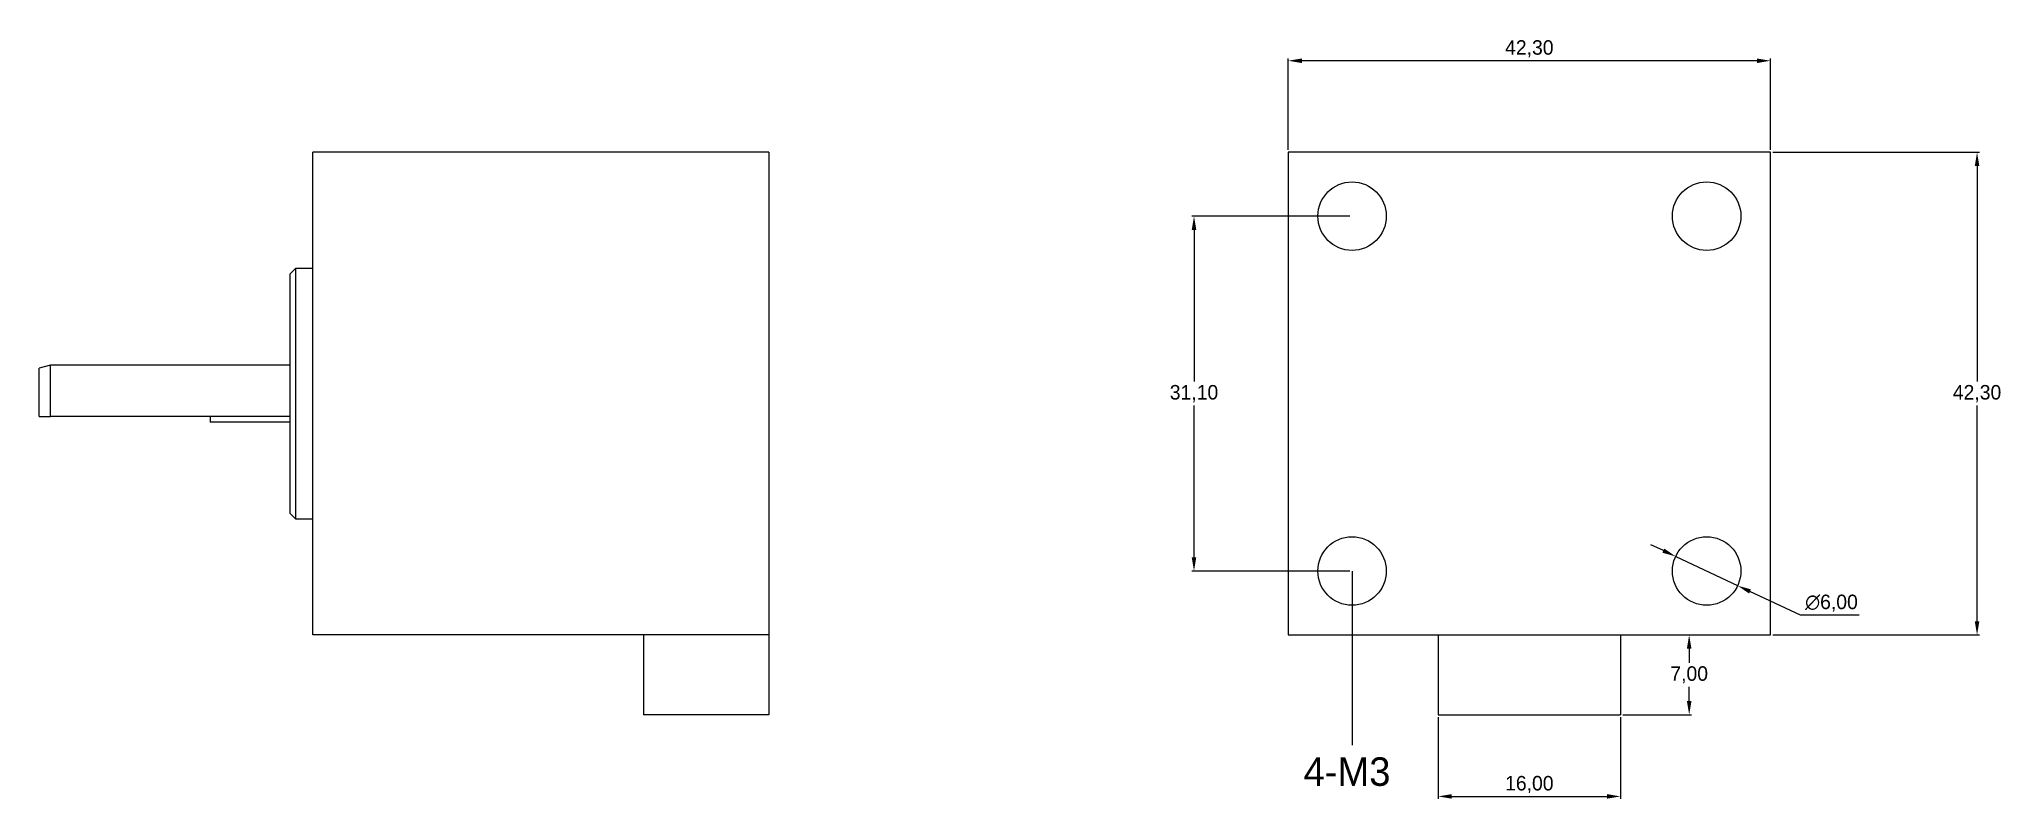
# Model space of a CAD drawing. Header units: millimetres. Extents: x -291 to 1219, y -911 to 1006.
# Drawn here: x -290.6 to -118.5, y -224.5 to -158 of the extents above; entities that cross this region are included whole.
import ezdxf

# ---------------------------------------------------------------- set-up
doc = ezdxf.new("R2010")
doc.units = ezdxf.units.MM
doc.header["$PDSIZE"] = -1
doc.dimstyles.new('ISO-25', dxfattribs={"dimtxt": 2.5, "dimasz": 2.5, "dimexe": 1.25, "dimexo": 0.625, "dimtad": 1, "dimtxsty": 'Standard', "dimcen": 2.5, "dimadec": 0, "dimazin": 0, "dimtfac": 1, "dimtmove": 0, "dimatfit": 3, "dimfxl": 0, "dimarcsym": 0})

msp = doc.modelspace()

# ---------------------------------------------------------------- texts
msp.add_text('4-M3', height=2.5).set_placement((-179.737, -223.386))

# ---------------------------------------------------------------- blocks, each defined once
blk = doc.blocks.new('*D2')
at = {"color": 0, "lineweight": -2, "transparency": 16777216}
for p, q in [((-167.94, -217.36), (-167.94, -224.51)), ((-151.94, -217.36), (-151.94, -224.51)), ((-166.74, -224.31), (-153.13, -224.31))]:
    blk.add_line(p, q, dxfattribs=at)
at = {"color": 0, "transparency": 16777216}
for points in [[(-166.74, -224.11), (-166.74, -224.51), (-167.94, -224.31)], [(-153.13, -224.11), (-153.13, -224.51), (-151.94, -224.31)]]:
    blk.add_solid(points, dxfattribs=at)
at = {"layer": 'Defpoints', "color": 0, "transparency": 16777216}
for p in [(-167.94, -217.16), (-151.94, -217.16), (-151.94, -224.31)]:
    blk.add_point(p, dxfattribs=at)
at = {"color": 0, "transparency": 16777216, "insert": (-159.94, -223.27), "char_height": 1.27, "attachment_point": 5}
blk.add_mtext('16,00', dxfattribs=at)
blk = doc.blocks.new('*D3')
at = {"color": 0, "lineweight": -2, "transparency": 16777216}
for p, q in [((-151.74, -210.16), (-145.72, -210.16)), ((-145.92, -211.36), (-145.92, -212.61)), ((-145.92, -215.96), (-145.92, -214.7)), ((-151.74, -217.16), (-145.72, -217.16))]:
    blk.add_line(p, q, dxfattribs=at)
at = {"color": 0, "transparency": 16777216}
for points in [[(-146.12, -211.36), (-145.72, -211.36), (-145.92, -210.16)], [(-146.12, -215.96), (-145.72, -215.96), (-145.92, -217.16)]]:
    blk.add_solid(points, dxfattribs=at)
at = {"layer": 'Defpoints', "color": 0, "transparency": 16777216}
for p in [(-151.94, -210.16), (-151.94, -217.16), (-145.92, -217.16)]:
    blk.add_point(p, dxfattribs=at)
at = {"color": 0, "transparency": 16777216, "insert": (-145.92, -213.66), "char_height": 1.27, "attachment_point": 5}
blk.add_mtext('7,00', dxfattribs=at)
blk = doc.blocks.new('*D4')
at = {"color": 0, "lineweight": -2, "transparency": 16777216}
for p, q in [((-148.18, -202.77), (-149.27, -202.26)), ((-147.1, -203.28), (-141.67, -205.84)), ((-136.17, -208.43), (-140.59, -206.35)), ((-131, -208.43), (-136.17, -208.43))]:
    blk.add_line(p, q, dxfattribs=at)
at = {"color": 0, "transparency": 16777216}
for points in [[(-148.1, -202.59), (-148.27, -202.95), (-147.1, -203.28)], [(-140.5, -206.17), (-140.67, -206.53), (-141.67, -205.84)]]:
    blk.add_solid(points, dxfattribs=at)
at = {"layer": 'Defpoints', "color": 0, "transparency": 16777216}
for p in [(-147.1, -203.28), (-141.67, -205.84)]:
    blk.add_point(p, dxfattribs=at)
at = {"color": 0, "transparency": 16777216, "insert": (-133.44, -207.38), "char_height": 1.27, "attachment_point": 5}
blk.add_mtext('∅6,00', dxfattribs=at)
blk = doc.blocks.new('*D5')
at = {"color": 0, "lineweight": -2, "transparency": 16777216}
for p, q in [((-138.59, -167.86), (-120.47, -167.86)), ((-120.67, -169.06), (-120.67, -187.96)), ((-120.67, -208.96), (-120.67, -190.05)), ((-138.59, -210.16), (-120.47, -210.16))]:
    blk.add_line(p, q, dxfattribs=at)
at = {"color": 0, "transparency": 16777216}
for points in [[(-120.87, -169.06), (-120.47, -169.06), (-120.67, -167.86)], [(-120.87, -208.96), (-120.47, -208.96), (-120.67, -210.16)]]:
    blk.add_solid(points, dxfattribs=at)
at = {"layer": 'Defpoints', "color": 0, "transparency": 16777216}
for p in [(-138.79, -167.86), (-120.67, -167.86), (-138.79, -210.16)]:
    blk.add_point(p, dxfattribs=at)
at = {"color": 0, "transparency": 16777216, "insert": (-120.67, -189.01), "char_height": 1.27, "attachment_point": 5}
blk.add_mtext('42,30', dxfattribs=at)
blk = doc.blocks.new('*D6')
at = {"color": 0, "lineweight": -2, "transparency": 16777216}
for p, q in [((-181.09, -167.66), (-181.09, -159.64)), ((-139.98, -159.84), (-179.89, -159.84)), ((-138.79, -167.66), (-138.79, -159.64))]:
    blk.add_line(p, q, dxfattribs=at)
at = {"color": 0, "transparency": 16777216}
for points in [[(-179.89, -159.64), (-179.89, -160.04), (-181.09, -159.84)], [(-139.98, -159.64), (-139.98, -160.04), (-138.79, -159.84)]]:
    blk.add_solid(points, dxfattribs=at)
at = {"layer": 'Defpoints', "color": 0, "transparency": 16777216}
for p in [(-181.09, -159.84), (-181.09, -167.86), (-138.79, -167.86)]:
    blk.add_point(p, dxfattribs=at)
at = {"color": 0, "transparency": 16777216, "insert": (-159.94, -158.79), "char_height": 1.27, "attachment_point": 5}
blk.add_mtext('42,30', dxfattribs=at)
blk = doc.blocks.new('*D7')
at = {"color": 0, "lineweight": -2, "transparency": 16777216}
for p, q in [((-175.68, -173.46), (-189.55, -173.46)), ((-189.35, -174.66), (-189.35, -187.96)), ((-189.35, -203.36), (-189.35, -190.05)), ((-175.68, -204.56), (-189.55, -204.56))]:
    blk.add_line(p, q, dxfattribs=at)
at = {"color": 0, "transparency": 16777216}
for points in [[(-189.55, -174.66), (-189.15, -174.66), (-189.35, -173.46)], [(-189.55, -203.36), (-189.15, -203.36), (-189.35, -204.56)]]:
    blk.add_solid(points, dxfattribs=at)
at = {"layer": 'Defpoints', "color": 0, "transparency": 16777216}
for p in [(-175.49, -173.46), (-189.35, -204.56), (-175.49, -204.56)]:
    blk.add_point(p, dxfattribs=at)
at = {"color": 0, "transparency": 16777216, "insert": (-189.35, -189.01), "char_height": 1.27, "attachment_point": 5}
blk.add_mtext('31,10', dxfattribs=at)

# ---------------------------------------------------------------- dimensions: what is measured, and where the dimension line sits
for base, p1, p2, picture, middle in [((-181.086, -159.836), (-138.786, -167.858), (-181.086, -167.858), '*D6', (-159.936, -158.79)), ((-151.936, -224.313), (-167.936, -217.158), (-151.936, -217.158), '*D2', (-159.936, -223.267))]:
    dim = msp.add_linear_dim(base=base, p1=p1, p2=p2, dimstyle='ISO-25', override={"dimscale": 0.2, "dimtxt": 6.35, "dimasz": 5.9944, "dimexe": 0.9906, "dimexo": 0.9906, "dimgap": 1.524, "dimtih": 1, "dimtoh": 1, "dimzin": 0, "dimadec": 2, "dimtzin": 0})
    dim.commit()
    dim.dimension.update_dxf_attribs({"geometry": picture, "text_midpoint": middle})
for base, p1, p2, picture, middle in [((-120.668, -167.858), (-138.786, -210.158), (-138.786, -167.858), '*D5', (-120.668, -189.008)), ((-189.352, -204.558), (-175.486, -173.458), (-175.486, -204.558), '*D7', (-189.352, -189.008)), ((-145.919, -217.158), (-151.936, -210.158), (-151.936, -217.158), '*D3', (-145.919, -213.658))]:
    dim = msp.add_linear_dim(base=base, p1=p1, p2=p2, angle=90, dimstyle='ISO-25', override={"dimscale": 0.2, "dimtxt": 6.35, "dimasz": 5.9944, "dimexe": 0.9906, "dimexo": 0.9906, "dimgap": 1.524, "dimtih": 1, "dimtoh": 1, "dimzin": 0, "dimadec": 2, "dimtzin": 0})
    dim.commit()
    dim.dimension.update_dxf_attribs({"geometry": picture, "text_midpoint": middle})
dim = msp.add_diameter_dim_2p(p1=(-147.1, -203.279), p2=(-141.672, -205.836), dimstyle='ISO-25', override={"dimscale": 0.2, "dimtxt": 6.35, "dimasz": 5.9944, "dimexe": 0.9906, "dimexo": 0.9906, "dimgap": 1.524, "dimtih": 1, "dimtoh": 1, "dimzin": 0, "dimadec": 2, "dimtzin": 0})
dim.commit()
dim.dimension.update_dxf_attribs({"geometry": '*D4', "text_midpoint": (-133.435, -208.425), "dimtype": 163})

# ---------------------------------------------------------------- linework, layer by layer
msp.add_line((-268.631, -199.508), (-268.631, -178.508))
for points in [[(-226.631, -167.858), (-266.631, -167.858)], [(-266.631, -210.158), (-266.631, -167.858)], [(-226.631, -167.858), (-226.631, -217.158)], [(-268.631, -178.508), (-268.131, -178.008)], [(-266.631, -200.008), (-268.131, -200.008), (-268.131, -178.008), (-266.631, -178.008)], [(-289.631, -186.508), (-290.631, -186.775)], [(-290.631, -191.008), (-290.631, -186.775)], [(-268.631, -186.508), (-289.631, -186.508)], [(-289.631, -191.008), (-289.631, -186.508)], [(-290.631, -191.008), (-289.631, -191.008)], [(-268.631, -191.008), (-289.631, -191.008)], [(-275.631, -191.008), (-275.631, -191.508)], [(-268.631, -191.508), (-275.631, -191.508)], [(-268.631, -199.508), (-268.131, -200.008)], [(-175.486, -204.558), (-175.486, -219.832)], [(-226.631, -210.158), (-266.631, -210.158)], [(-237.631, -210.158), (-237.631, -217.158)], [(-167.936, -210.158), (-167.936, -217.158)], [(-151.936, -210.158), (-151.936, -217.158)], [(-226.631, -217.158), (-237.631, -217.158)], [(-167.936, -217.158), (-151.936, -217.158)]]:
    msp.add_lwpolyline(points)
msp.add_lwpolyline([(-181.086, -210.158), (-138.786, -210.158), (-138.786, -167.858), (-181.086, -167.858)], close=True)
for centre in [(-175.486, -173.458), (-144.386, -173.458), (-175.486, -204.558), (-144.386, -204.558)]:
    msp.add_circle(centre, 3)

msp.set_redraw_order([(e.dxf.handle, doc.entitydb.next_handle()) for e in msp.query("TEXT MTEXT ATTDEF DIMENSION ARC_DIMENSION")])  # texts and dimensions are drawn at this point

doc.saveas('drawing.dxf')
